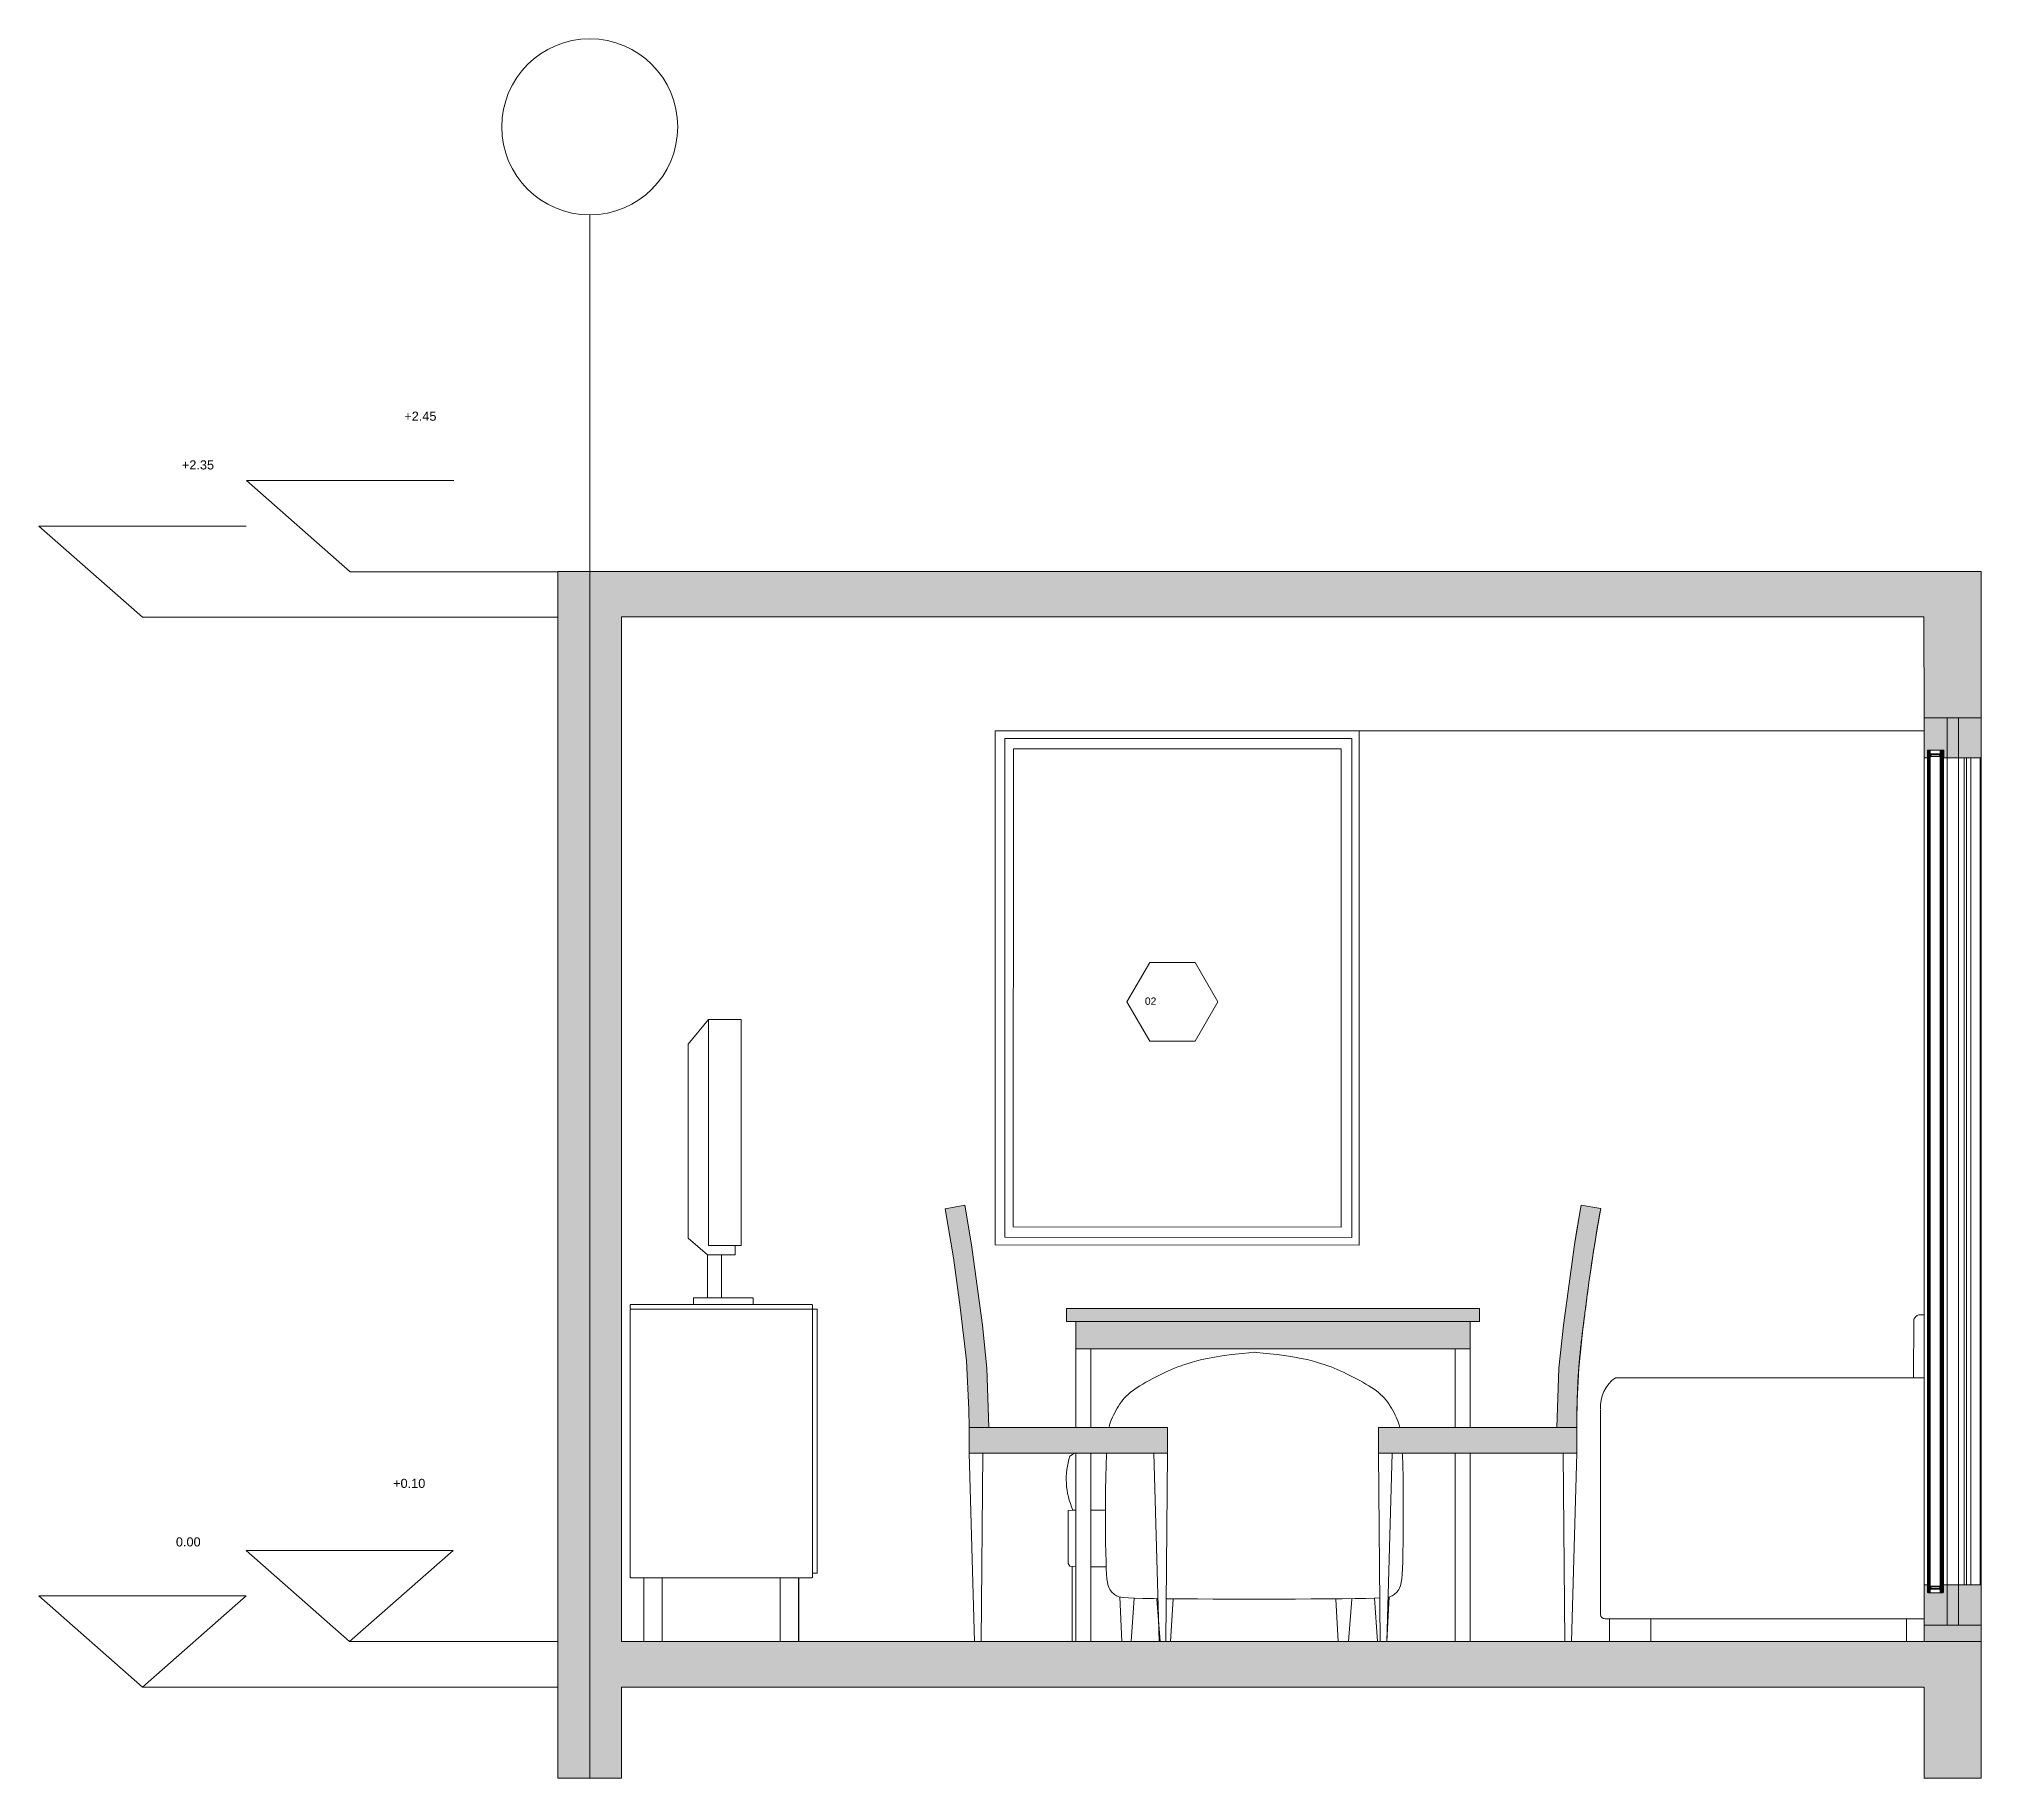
# Model space of a CAD drawing. Header units: centimetres. Extents: x -16179 to 12840, y -10704 to 3856.
# Drawn here: x 3342.6 to 3769.1, y -10704 to -10322.1 of the extents above; entities that cross this region are included whole.
import ezdxf

# ---------------------------------------------------------------- set-up
doc = ezdxf.new("R2010")
doc.units = ezdxf.units.CM
doc.header["$MEASUREMENT"] = 0
for name, color, linetype, lineweight in [('0_Num_Penna__7_Num_Penna__7_Num_Penna__7_Num_Penna__7_Num_Penna__7_Num_Penna__7_Num_Penna__7_Num_Penna__7_Num_Penna__7_Num_Penna__7', 7, 'Continuous', 18), ('0_Num_Penna__7_Num_Penna__7_Num_Penna__7_Num_Penna__7_Num_Penna__7_Num_Penna__7_Num_Penna__7_Num_Penna__7_Num_Penna__7_Num_Penna__7_Num_Penna__7', 7, 'Continuous', 18), ('A-FURN_Num_Penna__8_Num_Penna__8_Num_Penna__8_Num_Penna__8_Num_Penna__8_Num_Penna__8_Num_Penna__8_Num_Penna__8_Num_Penna__8_Num_Penna__8_Num_Penna__8', 8, 'Continuous', 18), ('A-GLAZ-FULL_Num_Penna__1_Num_Penna__255_Num_Penna__255_Num_Penna__255_Num_Penna__255_Num_Penna__255_Num_Penna__255_Num_Penna__255_Num_Penna__255_Num_Penna__255', 255, 'Continuous', 18), ('A-GLAZ-FULL_Num_Penna__7_Num_Penna__7_Num_Penna__7_Num_Penna__7_Num_Penna__7_Num_Penna__7_Num_Penna__7_Num_Penna__7_Num_Penna__7_Num_Penna__7', 7, 'Continuous', 18), ('A-SECT-MCUT_Num_Penna__7_Num_Penna__7_Num_Penna__7_Num_Penna__7_Num_Penna__7_Num_Penna__7_Num_Penna__7_Num_Penna__7_Num_Penna__7_Num_Penna__7', 7, 'Continuous', 18), ('A-SECT-PATT_Num_Penna__11_Num_Penna__7_Num_Penna__7_Num_Penna__7_Num_Penna__7_Num_Penna__7_Num_Penna__7_Num_Penna__7_Num_Penna__7_Num_Penna__7', 7, 'Continuous', 18), ('A-WALL-FULL_Num_Penna__7_Num_Penna__7_Num_Penna__7_Num_Penna__7_Num_Penna__7_Num_Penna__7_Num_Penna__7_Num_Penna__7_Num_Penna__7_Num_Penna__7', 7, 'Continuous', 18), ('AA - linee quote_Num_Penna__3_Num_Penna__3_Num_Penna__3_Num_Penna__3_Num_Penna__3_Num_Penna__3_Num_Penna__3_Num_Penna__3_Num_Penna__3_Num_Penna__3', 3, 'Continuous', 18), ('AA - montanti_Num_Penna__7_Num_Penna__7_Num_Penna__7_Num_Penna__7_Num_Penna__7_Num_Penna__7_Num_Penna__7_Num_Penna__7_Num_Penna__7_Num_Penna__7', 7, 'Continuous', 18), ('AA - pareti sezionate_Num_Penna__7_Num_Penna__7_Num_Penna__7_Num_Penna__7_Num_Penna__7_Num_Penna__7_Num_Penna__7_Num_Penna__7_Num_Penna__7_Num_Penna__7', 7, 'Continuous', 18), ('AA - serramenti e porte_Num_Penna__4_Num_Penna__4_Num_Penna__4_Num_Penna__4_Num_Penna__4_Num_Penna__4_Num_Penna__4_Num_Penna__4_Num_Penna__4_Num_Penna__4', 4, 'Continuous', 18), ('AA - struttura finestre_Num_Penna__6_Num_Penna__6_Num_Penna__6_Num_Penna__6_Num_Penna__6_Num_Penna__6_Num_Penna__6_Num_Penna__6_Num_Penna__6_Num_Penna__6', 6, 'Continuous', 18), ('AA pareti non sezionate_Num_Penna__2_Num_Penna__2_Num_Penna__2_Num_Penna__2_Num_Penna__2_Num_Penna__2_Num_Penna__2_Num_Penna__2_Num_Penna__2_Num_Penna__2', 2, 'Continuous', 18), ('AA- arredo_Num_Penna__8_Num_Penna__8_Num_Penna__8_Num_Penna__8_Num_Penna__8_Num_Penna__8_Num_Penna__8_Num_Penna__8_Num_Penna__8_Num_Penna__8', 8, 'Continuous', 18), ('G-PLANOTM_Num_Penna__7_Num_Penna__7_Num_Penna__7_Num_Penna__7_Num_Penna__7_Num_Penna__7_Num_Penna__7_Num_Penna__7_Num_Penna__7_Num_Penna__7', 7, 'Continuous', 18), ('J- pareti sezionate_Num_Penna__13_Num_Penna__251_Num_Penna__251_Num_Penna__251_Num_Penna__251_Num_Penna__251_Num_Penna__251_Num_Penna__251_Num_Penna__251_Num_Penna__251', 251, 'Continuous', 18), ('J- pareti sezionate_Num_Penna__1_Num_Penna__255_Num_Penna__255_Num_Penna__255_Num_Penna__255_Num_Penna__255_Num_Penna__255_Num_Penna__255_Num_Penna__255_Num_Penna__255', 255, 'Continuous', 18), ('J- pareti sezionate_Num_Penna__7_Num_Penna__7_Num_Penna__7_Num_Penna__7_Num_Penna__7_Num_Penna__7_Num_Penna__7_Num_Penna__7_Num_Penna__7_Num_Penna__7', 7, 'Continuous', 18), ('SEZIONE ARREDO_Num_Penna__251_Num_Penna__13_Num_Penna__251_Num_Penna__251_Num_Penna__251_Num_Penna__251_Num_Penna__251_Num_Penna__251_Num_Penna__251_Num_Penna__251_Num_Penna__251', 251, 'Continuous', 18), ('SEZIONE ARREDO_Num_Penna__8_Num_Penna__8_Num_Penna__8_Num_Penna__8_Num_Penna__8_Num_Penna__8_Num_Penna__8_Num_Penna__8_Num_Penna__8_Num_Penna__8', 8, 'Continuous', 18)]:
    doc.layers.add(name, color=color, linetype=linetype, lineweight=lineweight)
doc.styles.add('GENERATED_STYLE_1', font='Arial.ttf')

msp = doc.modelspace()

# ---------------------------------------------------------------- texts
at = {"layer": 'AA - linee quote_Num_Penna__3_Num_Penna__3_Num_Penna__3_Num_Penna__3_Num_Penna__3_Num_Penna__3_Num_Penna__3_Num_Penna__3_Num_Penna__3_Num_Penna__3', "color": 3, "linetype": 'Continuous', "lineweight": 18, "char_height": 2, "attachment_point": 3, "style": 'GENERATED_STYLE_1'}
for s, insert in [('\\A1;+2.45', (3429.91, -10403.95)), ('\\A1;+2.35', (3381.07, -10414.65)), ('\\A1;+0.10', (3427.46, -10638.3)), ('\\A1;0.00', (3378.12, -10651.15))]:
    msp.add_mtext(s, dxfattribs=dict(at, insert=insert))
at = {"layer": 'AA - linee quote_Num_Penna__3_Num_Penna__3_Num_Penna__3_Num_Penna__3_Num_Penna__3_Num_Penna__3_Num_Penna__3_Num_Penna__3_Num_Penna__3_Num_Penna__3', "color": 3, "linetype": 'Continuous', "lineweight": 18, "insert": (3585.49, -10534.23), "char_height": 1.615, "attachment_point": 7, "rotation": 359.8326, "style": 'GENERATED_STYLE_1'}
msp.add_mtext('\\A1;02', dxfattribs=at)

# ---------------------------------------------------------------- hatches: boundary and pattern name
at = {"layer": 'A-SECT-PATT_Num_Penna__11_Num_Penna__7_Num_Penna__7_Num_Penna__7_Num_Penna__7_Num_Penna__7_Num_Penna__7_Num_Penna__7_Num_Penna__7_Num_Penna__7', "linetype": 'Continuous', "lineweight": 18}
for points in [[(3769.13, -10439.03), (3456.57, -10439.03), (3456.57, -10674.03), (3470.57, -10674.03), (3470.57, -10449.03), (3756.58, -10449.03), (3756.65, -10480.01), (3757.37, -10480.01), (3757.37, -10478.29), (3760.91, -10478.29), (3760.91, -10480.01), (3769.13, -10480.01)], [(3756.66, -10674.03), (3456.57, -10674.03), (3456.57, -10704.03), (3470.57, -10704.03), (3470.57, -10684.03), (3756.66, -10684.03), (3756.66, -10704.03), (3769.14, -10704.03), (3769.14, -10661.61), (3760.89, -10661.61), (3760.89, -10663.31), (3757.37, -10663.31), (3757.37, -10661.61), (3756.66, -10661.61), (3756.66, -10670.41), (3756.68, -10670.83)]]:
    msp.add_hatch(color=7, dxfattribs=at).paths.add_polyline_path(points)
at = {"layer": 'AA - montanti_Num_Penna__7_Num_Penna__7_Num_Penna__7_Num_Penna__7_Num_Penna__7_Num_Penna__7_Num_Penna__7_Num_Penna__7_Num_Penna__7_Num_Penna__7', "linetype": 'Continuous', "lineweight": 18}
h = msp.add_hatch(color=7, dxfattribs=at)
h.paths.add_polyline_path([(3757.97, -10479.72), (3760.15, -10479.72), (3760.15, -10479.32), (3759.95, -10479.12), (3758.18, -10479.12), (3757.97, -10479.32)])
h.paths.add_polyline_path([(3758.07, -10479.62), (3758.07, -10479.37), (3758.22, -10479.22), (3759.91, -10479.22), (3760.05, -10479.37), (3760.05, -10479.62)], flags=0)
h = msp.add_hatch(color=7, dxfattribs=at)
h.paths.add_polyline_path([(3760.15, -10661.9), (3757.97, -10661.9), (3757.97, -10662.3), (3758.18, -10662.5), (3759.95, -10662.5), (3760.15, -10662.3)])
h.paths.add_polyline_path([(3758.07, -10662.26), (3758.07, -10662), (3760.05, -10662), (3760.05, -10662.26), (3759.91, -10662.4), (3758.22, -10662.4)], flags=0)
at = {"layer": 'J- pareti sezionate_Num_Penna__13_Num_Penna__251_Num_Penna__251_Num_Penna__251_Num_Penna__251_Num_Penna__251_Num_Penna__251_Num_Penna__251_Num_Penna__251_Num_Penna__251', "linetype": 'Continuous', "lineweight": 18}
msp.add_hatch(color=251, dxfattribs=at).paths.add_polyline_path([(3545.92, -10578.21), (3541.64, -10578.98), (3543.43, -10589.77), (3544.94, -10600.61), (3546.28, -10612.37), (3546.83, -10623.1), (3546.91, -10627.02), (3551.24, -10627.02), (3550.81, -10614.03), (3549.83, -10604.56), (3547.4, -10586.93)])
at = {"layer": 'SEZIONE ARREDO_Num_Penna__251_Num_Penna__13_Num_Penna__251_Num_Penna__251_Num_Penna__251_Num_Penna__251_Num_Penna__251_Num_Penna__251_Num_Penna__251_Num_Penna__251_Num_Penna__251', "linetype": 'Continuous', "lineweight": 18}
for points in [[(3676.42, -10614.02), (3675.99, -10627.01), (3680.32, -10627.01, -0.031688), (3681.85, -10603.99), (3682.29, -10600.6, -0.012674), (3685.59, -10578.97), (3681.31, -10578.2), (3681.17, -10579), (3679.83, -10586.92), (3677.4, -10604.55)], [(3568.25, -10603.72), (3658.98, -10603.72), (3658.98, -10600.88), (3568.25, -10600.88)], [(3656.9, -10603.72), (3570.34, -10603.72), (3570.34, -10609.75), (3656.9, -10609.75)], [(3590.47, -10627.02), (3546.91, -10627.02), (3546.91, -10632.64), (3590.47, -10632.64)], [(3680.32, -10627.01), (3636.77, -10627.02), (3636.77, -10632.64), (3680.32, -10632.64)]]:
    msp.add_hatch(color=251, dxfattribs=at).paths.add_polyline_path(points)

# ---------------------------------------------------------------- linework, layer by layer
at = {"layer": '0_Num_Penna__7_Num_Penna__7_Num_Penna__7_Num_Penna__7_Num_Penna__7_Num_Penna__7_Num_Penna__7_Num_Penna__7_Num_Penna__7_Num_Penna__7', "color": 7, "linetype": 'Continuous', "lineweight": 18}
msp.add_line((3470.57, -10654.36), (3470.57, -10646.96), dxfattribs=at)
at = {"layer": '0_Num_Penna__7_Num_Penna__7_Num_Penna__7_Num_Penna__7_Num_Penna__7_Num_Penna__7_Num_Penna__7_Num_Penna__7_Num_Penna__7_Num_Penna__7_Num_Penna__7', "color": 7, "linetype": 'Continuous', "lineweight": 18, "flags": 128}
msp.add_lwpolyline([(3570.13, -10632.64), (3569.57, -10632.96), (3569.04, -10633.3)], dxfattribs=at)
at = {"layer": 'A-FURN_Num_Penna__8_Num_Penna__8_Num_Penna__8_Num_Penna__8_Num_Penna__8_Num_Penna__8_Num_Penna__8_Num_Penna__8_Num_Penna__8_Num_Penna__8_Num_Penna__8', "color": 8, "linetype": 'Continuous', "lineweight": 18}
for p, q in [((3570.34, -10674.03), (3570.34, -10632.64)), ((3573.62, -10632.64), (3573.62, -10674.03))]:
    msp.add_line(p, q, dxfattribs=at)
at = {"layer": 'A-GLAZ-FULL_Num_Penna__1_Num_Penna__255_Num_Penna__255_Num_Penna__255_Num_Penna__255_Num_Penna__255_Num_Penna__255_Num_Penna__255_Num_Penna__255_Num_Penna__255', "color": 255, "linetype": 'Continuous', "lineweight": 18}
msp.add_line((3769.13, -10480.01), (3769.13, -10471.21), dxfattribs=at)
at = {"layer": 'A-GLAZ-FULL_Num_Penna__7_Num_Penna__7_Num_Penna__7_Num_Penna__7_Num_Penna__7_Num_Penna__7_Num_Penna__7_Num_Penna__7_Num_Penna__7_Num_Penna__7', "color": 7, "linetype": 'Continuous', "lineweight": 18}
msp.add_line((3769.14, -10670.41), (3769.14, -10674.03), dxfattribs=at)
at = {"layer": 'A-SECT-MCUT_Num_Penna__7_Num_Penna__7_Num_Penna__7_Num_Penna__7_Num_Penna__7_Num_Penna__7_Num_Penna__7_Num_Penna__7_Num_Penna__7_Num_Penna__7', "color": 7, "linetype": 'Continuous', "lineweight": 18}
msp.add_line((3470.57, -10674.03), (3756.66, -10674.03), dxfattribs=at)
at = {"layer": 'A-SECT-MCUT_Num_Penna__7_Num_Penna__7_Num_Penna__7_Num_Penna__7_Num_Penna__7_Num_Penna__7_Num_Penna__7_Num_Penna__7_Num_Penna__7_Num_Penna__7', "color": 7, "linetype": 'Continuous', "lineweight": 18, "flags": 128}
msp.add_lwpolyline([(3756.66, -10674.03), (3769.14, -10674.03)], dxfattribs=at)
at = {"layer": 'A-WALL-FULL_Num_Penna__7_Num_Penna__7_Num_Penna__7_Num_Penna__7_Num_Penna__7_Num_Penna__7_Num_Penna__7_Num_Penna__7_Num_Penna__7_Num_Penna__7', "color": 7, "linetype": 'Continuous', "lineweight": 18}
for p, q in [((3471.56, -10674.03), (3471.51, -10674.03)), ((3474.18, -10674.03), (3474.13, -10674.03)), ((3474.18, -10674.03), (3474.18, -10674.03)), ((3548.08, -10674.03), (3549.54, -10674.03)), ((3573.62, -10674.03), (3570.34, -10674.03)), ((3588.63, -10674.03), (3590.1, -10674.03)), ((3638.6, -10674.03), (3637.14, -10674.03)), ((3656.9, -10674.03), (3653.62, -10674.03))]:
    msp.add_line(p, q, dxfattribs=at)
at = {"layer": 'AA - linee quote_Num_Penna__3_Num_Penna__3_Num_Penna__3_Num_Penna__3_Num_Penna__3_Num_Penna__3_Num_Penna__3_Num_Penna__3_Num_Penna__3_Num_Penna__3', "color": 3, "linetype": 'Continuous', "lineweight": 18}
for p, q in [((3463.57, -10704.03), (3463.57, -10360.75)), ((3410.96, -10439.1), (3388.2, -10419.08)), ((3388.2, -10419.08), (3433.71, -10419.08)), ((3365.34, -10449.1), (3342.59, -10429.08)), ((3342.59, -10429.08), (3388.09, -10429.08)), ((3456.57, -10439.1), (3410.96, -10439.1)), ((3410.84, -10449.1), (3365.34, -10449.1)), ((3456.57, -10449.1), (3410.84, -10449.1)), ((3410.84, -10674.03), (3388.09, -10654.01)), ((3388.09, -10654.01), (3433.59, -10654.01)), ((3433.59, -10654.01), (3410.84, -10674.03)), ((3365.34, -10684.03), (3342.59, -10664.01)), ((3342.59, -10664.01), (3388.09, -10664.01)), ((3388.09, -10664.01), (3365.34, -10684.03)), ((3456.57, -10674.03), (3410.84, -10674.03)), ((3456.57, -10684.03), (3365.34, -10684.03))]:
    msp.add_line(p, q, dxfattribs=at)
at = {"layer": 'AA - linee quote_Num_Penna__3_Num_Penna__3_Num_Penna__3_Num_Penna__3_Num_Penna__3_Num_Penna__3_Num_Penna__3_Num_Penna__3_Num_Penna__3_Num_Penna__3', "color": 3, "linetype": 'Continuous', "lineweight": 18, "flags": 128}
msp.add_lwpolyline([(3601.54, -10533.56), (3596.54, -10524.9), (3586.54, -10524.9), (3581.54, -10533.56), (3586.54, -10542.22), (3596.54, -10542.22)], close=True, dxfattribs=at)
at = {"layer": 'AA - linee quote_Num_Penna__3_Num_Penna__3_Num_Penna__3_Num_Penna__3_Num_Penna__3_Num_Penna__3_Num_Penna__3_Num_Penna__3_Num_Penna__3_Num_Penna__3', "color": 3, "linetype": 'Continuous', "lineweight": 18}
msp.add_circle((3463.57, -10341.42), 19.33, dxfattribs=at)
at = {"layer": 'AA - montanti_Num_Penna__7_Num_Penna__7_Num_Penna__7_Num_Penna__7_Num_Penna__7_Num_Penna__7_Num_Penna__7_Num_Penna__7_Num_Penna__7_Num_Penna__7', "color": 7, "linetype": 'Continuous', "lineweight": 18}
for p, q in [((3764.2, -10480.01), (3764.2, -10661.61)), ((3765.39, -10480.01), (3765.39, -10661.61)), ((3765.91, -10480.01), (3765.91, -10661.61)), ((3766.84, -10480.01), (3766.84, -10661.61)), ((3768.94, -10661.61), (3768.94, -10480.01)), ((3769.14, -10661.61), (3769.13, -10480.01))]:
    msp.add_line(p, q, dxfattribs=at)
at = {"layer": 'AA - montanti_Num_Penna__7_Num_Penna__7_Num_Penna__7_Num_Penna__7_Num_Penna__7_Num_Penna__7_Num_Penna__7_Num_Penna__7_Num_Penna__7_Num_Penna__7', "color": 7, "linetype": 'Continuous', "lineweight": 18, "flags": 128}
for points in [[(3760.15, -10478.31), (3760.15, -10479.32), (3759.95, -10479.12), (3758.18, -10479.12), (3757.97, -10479.32), (3757.97, -10478.31)], [(3757.97, -10479.32), (3758.18, -10479.12), (3759.95, -10479.12), (3760.15, -10479.32), (3760.15, -10479.72), (3757.97, -10479.72)], [(3758.18, -10479.12), (3759.95, -10479.12), (3760.15, -10479.32), (3760.15, -10479.72), (3757.97, -10479.72), (3757.97, -10479.32)], [(3758.07, -10479.37), (3758.22, -10479.22), (3759.91, -10479.22), (3760.05, -10479.37), (3760.05, -10479.62), (3758.07, -10479.62)], [(3758.22, -10479.22), (3759.91, -10479.22), (3760.05, -10479.37), (3760.05, -10479.62), (3758.07, -10479.62), (3758.07, -10479.37)], [(3757.97, -10662.3), (3758.18, -10662.5), (3759.95, -10662.5), (3760.15, -10662.3), (3760.15, -10661.9), (3757.97, -10661.9)], [(3758.18, -10662.5), (3759.95, -10662.5), (3760.15, -10662.3), (3760.15, -10661.9), (3757.97, -10661.9), (3757.97, -10662.3)], [(3760.15, -10663.31), (3760.15, -10662.3), (3759.95, -10662.5), (3758.18, -10662.5), (3757.97, -10662.3), (3757.97, -10663.31)], [(3758.07, -10662.26), (3758.22, -10662.4), (3759.91, -10662.4), (3760.05, -10662.26), (3760.05, -10662), (3758.07, -10662)], [(3758.22, -10662.4), (3759.91, -10662.4), (3760.05, -10662.26), (3760.05, -10662), (3758.07, -10662), (3758.07, -10662.26)]]:
    msp.add_lwpolyline(points, close=True, dxfattribs=at)
at = {"layer": 'AA - pareti sezionate_Num_Penna__7_Num_Penna__7_Num_Penna__7_Num_Penna__7_Num_Penna__7_Num_Penna__7_Num_Penna__7_Num_Penna__7_Num_Penna__7_Num_Penna__7', "color": 7, "linetype": 'Continuous', "lineweight": 18}
for p, q in [((3456.57, -10439.03), (3769.13, -10439.03)), ((3456.57, -10439.03), (3456.57, -10674.03)), ((3769.13, -10469.25), (3769.13, -10439.03)), ((3470.57, -10449.03), (3756.58, -10449.03)), ((3470.57, -10449.03), (3470.57, -10674.03)), ((3756.65, -10471.21), (3756.58, -10449.03)), ((3756.65, -10480.01), (3756.65, -10471.21)), ((3756.65, -10471.21), (3769.13, -10471.21)), ((3761.65, -10480.01), (3761.65, -10471.21)), ((3764.19, -10480.01), (3764.19, -10471.21)), ((3769.13, -10471.21), (3769.13, -10469.25)), ((3769.13, -10480.01), (3769.13, -10471.21)), ((3756.65, -10480.01), (3757.37, -10480.01)), ((3769.13, -10480.01), (3760.91, -10480.01)), ((3568.25, -10600.88), (3658.98, -10600.88)), ((3756.65, -10661.58), (3756.66, -10668.43)), ((3760.89, -10661.61), (3769.14, -10661.61)), ((3761.66, -10670.41), (3761.66, -10661.61)), ((3764.2, -10661.61), (3764.2, -10670.41)), ((3769.14, -10661.61), (3769.14, -10670.41)), ((3756.66, -10668.43), (3756.66, -10670.41)), ((3756.66, -10670.41), (3761.66, -10670.41)), ((3756.66, -10670.41), (3756.66, -10674.03)), ((3761.66, -10670.41), (3769.14, -10670.41)), ((3769.14, -10674.03), (3769.14, -10670.41)), ((3470.57, -10674.03), (3756.66, -10674.03)), ((3470.57, -10684.03), (3756.58, -10684.03))]:
    msp.add_line(p, q, dxfattribs=at)
at = {"layer": 'AA - pareti sezionate_Num_Penna__7_Num_Penna__7_Num_Penna__7_Num_Penna__7_Num_Penna__7_Num_Penna__7_Num_Penna__7_Num_Penna__7_Num_Penna__7_Num_Penna__7', "color": 7, "linetype": 'Continuous', "lineweight": 18, "flags": 128}
for points in [[(3470.57, -10684.03), (3470.57, -10704.03), (3456.57, -10704.03), (3456.57, -10674.03)], [(3769.14, -10674.03), (3769.14, -10704.03), (3756.66, -10704.03)], [(3756.66, -10684.03), (3756.66, -10704.03), (3769.14, -10704.03)]]:
    msp.add_lwpolyline(points, dxfattribs=at)
at = {"layer": 'AA - serramenti e porte_Num_Penna__4_Num_Penna__4_Num_Penna__4_Num_Penna__4_Num_Penna__4_Num_Penna__4_Num_Penna__4_Num_Penna__4_Num_Penna__4_Num_Penna__4', "color": 4, "linetype": 'Continuous', "lineweight": 18}
for p, q in [((3552.57, -10474.04), (3567.89, -10474.04)), ((3552.57, -10474.04), (3552.57, -10586.93)), ((3554.72, -10475.71), (3567.89, -10475.71)), ((3554.72, -10585.26), (3554.72, -10475.71)), ((3567.89, -10474.04), (3632.57, -10474.03)), ((3567.89, -10475.71), (3630.91, -10475.71)), ((3630.91, -10585.32), (3630.91, -10475.71)), ((3632.57, -10474.03), (3632.57, -10586.99)), ((3556.55, -10582.97), (3556.63, -10478.01)), ((3556.63, -10478.01), (3567.89, -10478.01)), ((3567.89, -10478.01), (3628.61, -10478.01)), ((3628.61, -10583.03), (3628.61, -10478.01)), ((3756.65, -10480.01), (3756.65, -10497.64)), ((3761.65, -10480.01), (3761.66, -10661.61)), ((3756.65, -10497.64), (3756.65, -10661.58)), ((3632.56, -10586.99), (3552.57, -10586.93)), ((3630.91, -10585.33), (3554.72, -10585.26)), ((3628.61, -10583.03), (3556.55, -10582.97))]:
    msp.add_line(p, q, dxfattribs=at)
at = {"layer": 'AA - struttura finestre_Num_Penna__6_Num_Penna__6_Num_Penna__6_Num_Penna__6_Num_Penna__6_Num_Penna__6_Num_Penna__6_Num_Penna__6_Num_Penna__6_Num_Penna__6', "color": 6, "linetype": 'Continuous', "lineweight": 18}
for p, q in [((3757.47, -10478.31), (3757.47, -10663.31)), ((3757.87, -10478.31), (3757.47, -10478.31)), ((3757.57, -10478.31), (3757.57, -10663.31)), ((3757.67, -10478.31), (3757.67, -10663.31)), ((3757.77, -10478.31), (3757.77, -10663.31)), ((3757.87, -10478.31), (3757.87, -10663.31)), ((3757.97, -10478.41), (3757.87, -10478.31)), ((3757.97, -10479.72), (3757.97, -10661.9)), ((3760.79, -10478.31), (3760.15, -10478.31)), ((3760.15, -10661.9), (3760.15, -10479.72)), ((3760.25, -10663.31), (3760.25, -10478.31)), ((3760.35, -10663.31), (3760.35, -10478.31)), ((3760.45, -10663.31), (3760.45, -10478.31)), ((3760.45, -10478.31), (3760.45, -10663.31)), ((3760.45, -10478.31), (3760.45, -10663.31)), ((3760.45, -10478.31), (3760.45, -10663.31)), ((3760.45, -10478.31), (3760.45, -10663.31)), ((3760.49, -10663.31), (3760.49, -10478.31)), ((3760.49, -10663.31), (3760.49, -10478.31)), ((3760.49, -10663.31), (3760.49, -10478.31)), ((3760.59, -10663.31), (3760.59, -10478.31)), ((3760.69, -10663.31), (3760.69, -10478.31)), ((3760.79, -10663.31), (3760.79, -10478.31)), ((3760.89, -10478.41), (3760.79, -10478.31)), ((3760.89, -10478.41), (3760.89, -10663.21)), ((3757.87, -10663.31), (3757.47, -10663.31)), ((3757.97, -10663.31), (3757.87, -10663.31)), ((3760.15, -10663.31), (3760.31, -10663.31)), ((3760.31, -10663.31), (3760.79, -10663.31)), ((3760.89, -10663.21), (3760.79, -10663.31))]:
    msp.add_line(p, q, dxfattribs=at)
at = {"layer": 'AA - struttura finestre_Num_Penna__6_Num_Penna__6_Num_Penna__6_Num_Penna__6_Num_Penna__6_Num_Penna__6_Num_Penna__6_Num_Penna__6_Num_Penna__6_Num_Penna__6', "color": 6, "linetype": 'Continuous', "lineweight": 18, "flags": 128}
for points in [[(3757.47, -10478.31), (3757.37, -10478.41), (3757.37, -10663.21), (3757.47, -10663.31)], [(3760.47, -10663.31), (3760.47, -10478.31)]]:
    msp.add_lwpolyline(points, dxfattribs=at)
at = {"layer": 'AA pareti non sezionate_Num_Penna__2_Num_Penna__2_Num_Penna__2_Num_Penna__2_Num_Penna__2_Num_Penna__2_Num_Penna__2_Num_Penna__2_Num_Penna__2_Num_Penna__2', "color": 2, "linetype": 'Continuous', "lineweight": 18}
msp.add_line((3632.57, -10474.03), (3756.65, -10474.03), dxfattribs=at)
at = {"layer": 'AA- arredo_Num_Penna__8_Num_Penna__8_Num_Penna__8_Num_Penna__8_Num_Penna__8_Num_Penna__8_Num_Penna__8_Num_Penna__8_Num_Penna__8_Num_Penna__8', "color": 8, "linetype": 'Continuous', "lineweight": 18}
for p, q in [((3489.65, -10537.47), (3485.19, -10542.87)), ((3485.19, -10542.87), (3485.19, -10585.42)), ((3489.44, -10589.13), (3489.44, -10598.59)), ((3492.48, -10589.13), (3492.48, -10598.59)), ((3472.48, -10600.13), (3472.48, -10600.93)), ((3472.48, -10601.13), (3472.48, -10659.93)), ((3472.58, -10600.03), (3472.58, -10600.04)), ((3472.58, -10600.04), (3472.58, -10600.03)), ((3512.38, -10600.03), (3472.58, -10600.03)), ((3512.38, -10601.03), (3472.58, -10601.03)), ((3512.48, -10600.93), (3512.48, -10600.13)), ((3512.48, -10659.93), (3512.48, -10601.13)), ((3512.58, -10601.03), (3513.38, -10601.03)), ((3513.48, -10658.93), (3513.48, -10601.13)), ((3754.28, -10616.09), (3754.37, -10603.26)), ((3755.46, -10602.28), (3756.65, -10602.28)), ((3570.34, -10627.02), (3570.34, -10609.75)), ((3573.62, -10609.75), (3573.62, -10627.02)), ((3653.62, -10627.02), (3653.62, -10609.75)), ((3656.9, -10627.02), (3656.9, -10609.75)), ((3688.81, -10616.09), (3756.65, -10616.09)), ((3685.57, -10623.15), (3685.57, -10668.06)), ((3548.08, -10674.03), (3546.91, -10632.64)), ((3549.54, -10674.03), (3549.91, -10632.64)), ((3588.63, -10674.03), (3587.47, -10632.64)), ((3590.1, -10674.03), (3590.47, -10632.64)), ((3637.14, -10674.03), (3636.77, -10632.64)), ((3638.6, -10674.03), (3639.76, -10632.64)), ((3653.62, -10674.03), (3653.62, -10632.64)), ((3656.9, -10674.03), (3656.9, -10632.64)), ((3677.69, -10674.03), (3677.32, -10632.64)), ((3679.15, -10674.03), (3680.32, -10632.64)), ((3569.7, -10645.16), (3570.34, -10645.16)), ((3573.62, -10645.16), (3576.83, -10645.16)), ((3512.48, -10659.93), (3512.48, -10659.13)), ((3512.58, -10659.03), (3512.58, -10659.03)), ((3512.58, -10659.03), (3513.38, -10659.03)), ((3513.38, -10659.03), (3513.38, -10659.03)), ((3472.58, -10660.03), (3512.38, -10660.03)), ((3473.38, -10660.03), (3473.38, -10660.03)), ((3475.47, -10660.03), (3475.47, -10674.03)), ((3478.89, -10660.03), (3478.89, -10660.03)), ((3479.47, -10674.03), (3479.47, -10660.03)), ((3505.38, -10660.03), (3505.38, -10674.03)), ((3509.38, -10674.03), (3509.38, -10660.03)), ((3509.5, -10674.03), (3509.5, -10660.03)), ((3512.38, -10660.03), (3512.38, -10660.03)), ((3512.38, -10660.03), (3512.38, -10660.03)), ((3512.38, -10660.03), (3512.38, -10660.03)), ((3756.66, -10669.06), (3686.57, -10669.06))]:
    msp.add_line(p, q, dxfattribs=at)
at = {"layer": 'AA- arredo_Num_Penna__8_Num_Penna__8_Num_Penna__8_Num_Penna__8_Num_Penna__8_Num_Penna__8_Num_Penna__8_Num_Penna__8_Num_Penna__8_Num_Penna__8', "color": 8, "linetype": 'Continuous', "lineweight": 18, "flags": 128}
for points in [[(3496.85, -10537.47), (3489.65, -10537.47), (3489.65, -10587.03), (3496.85, -10587.03)], [(3489.44, -10598.59), (3486.39, -10598.59), (3486.39, -10600.03), (3499.43, -10600.03), (3499.43, -10598.59)], [(3687.51, -10669.06), (3696.62, -10669.06), (3696.62, -10674.03), (3687.51, -10674.03)]]:
    msp.add_lwpolyline(points, close=True, dxfattribs=at)
for points in [[(3495.51, -10587.03), (3495.51, -10589.13), (3489.44, -10589.13), (3485.19, -10585.42)], [(3609.69, -10610.52), (3606.92, -10610.76), (3604.53, -10611.02), (3602.49, -10611.29), (3600.74, -10611.57), (3599.25, -10611.85), (3597.97, -10612.13), (3596.87, -10612.42), (3595.89, -10612.69), (3595, -10612.96), (3594.18, -10613.22), (3593.42, -10613.48), (3592.71, -10613.74), (3592.02, -10614.01), (3591.35, -10614.29), (3590.68, -10614.58), (3590, -10614.89), (3589.3, -10615.23), (3588.58, -10615.58), (3587.85, -10615.95), (3587.12, -10616.32), (3586.41, -10616.71), (3585.71, -10617.1), (3585.03, -10617.49), (3584.4, -10617.87), (3583.81, -10618.25), (3583.26, -10618.62), (3582.74, -10618.99), (3582.27, -10619.37), (3581.82, -10619.75), (3581.41, -10620.14), (3581.02, -10620.55), (3580.66, -10620.97), (3580.32, -10621.41), (3579.99, -10621.87), (3579.68, -10622.34), (3579.39, -10622.82), (3579.12, -10623.31), (3578.86, -10623.8), (3578.61, -10624.3), (3578.38, -10624.78), (3578.16, -10625.27), (3577.95, -10625.81), (3577.75, -10626.45), (3577.62, -10627.02)], [(3609.38, -10610.52), (3612.15, -10610.76), (3614.53, -10611.02), (3616.58, -10611.29), (3618.32, -10611.57), (3619.82, -10611.85), (3621.09, -10612.13), (3622.2, -10612.42), (3623.18, -10612.69), (3624.07, -10612.96), (3624.89, -10613.22), (3625.64, -10613.48), (3626.36, -10613.74), (3627.05, -10614.01), (3627.72, -10614.29), (3628.39, -10614.58), (3629.07, -10614.89), (3629.77, -10615.23), (3630.49, -10615.58), (3631.22, -10615.95), (3631.94, -10616.32), (3632.66, -10616.71), (3633.36, -10617.1), (3634.03, -10617.49), (3634.67, -10617.87), (3635.26, -10618.25), (3635.81, -10618.62), (3636.32, -10618.99), (3636.8, -10619.37), (3637.24, -10619.75), (3637.66, -10620.14), (3638.04, -10620.55), (3638.41, -10620.97), (3638.75, -10621.41), (3639.08, -10621.87), (3639.38, -10622.34), (3639.67, -10622.82), (3639.95, -10623.31), (3640.21, -10623.8), (3640.45, -10624.3), (3640.69, -10624.78), (3640.91, -10625.27), (3641.12, -10625.81), (3641.32, -10626.45), (3641.45, -10627.02)], [(3577.05, -10632.64), (3577.03, -10632.98), (3576.95, -10635.31), (3576.89, -10637.95), (3576.85, -10640.8), (3576.83, -10643.76), (3576.83, -10646.71), (3576.84, -10649.56), (3576.86, -10652.21), (3576.9, -10654.53), (3576.95, -10656.46), (3577.01, -10658.02), (3577.08, -10659.26), (3577.16, -10660.23), (3577.26, -10660.96), (3577.38, -10661.52), (3577.51, -10661.95), (3577.66, -10662.29), (3577.82, -10662.59), (3578, -10662.87), (3578.19, -10663.11), (3578.39, -10663.33), (3578.6, -10663.52), (3578.82, -10663.69), (3579.03, -10663.84), (3579.25, -10663.98), (3579.47, -10664.1), (3579.77, -10664.21), (3580.21, -10664.3), (3580.89, -10664.39), (3581.86, -10664.46), (3583.22, -10664.52), (3585.03, -10664.57), (3587.38, -10664.61), (3588.37, -10664.62)], [(3642.02, -10632.64), (3642.04, -10632.98), (3642.12, -10635.31), (3642.18, -10637.95), (3642.22, -10640.8), (3642.24, -10643.76), (3642.24, -10646.71), (3642.23, -10649.56), (3642.21, -10652.21), (3642.17, -10654.53), (3642.12, -10656.46), (3642.06, -10658.02), (3641.99, -10659.26), (3641.9, -10660.23), (3641.8, -10660.96), (3641.69, -10661.52), (3641.56, -10661.95), (3641.41, -10662.29), (3641.25, -10662.59), (3641.07, -10662.87), (3640.88, -10663.11), (3640.67, -10663.33), (3640.46, -10663.52), (3640.25, -10663.69), (3640.04, -10663.84), (3639.82, -10663.98), (3639.6, -10664.1), (3639.3, -10664.21), (3638.87, -10664.3)], [(3570.34, -10657.59), (3569.04, -10657.48), (3568.65, -10656.87), (3568.65, -10645.27), (3569.7, -10645.16)], [(3573.62, -10657.61), (3573.62, -10674.03), (3569.55, -10674.03), (3569.55, -10657.53)], [(3576.99, -10657.61), (3573.62, -10657.61)], [(3579.96, -10664.25), (3580.42, -10674.03), (3582.47, -10674.03), (3583.13, -10664.51)], [(3588.13, -10664.7), (3588.84, -10674.03), (3591.11, -10674.03), (3591.68, -10664.7)], [(3590.18, -10664.64), (3590.28, -10664.64), (3593.58, -10664.66), (3597.06, -10664.68), (3600.49, -10664.7), (3603.68, -10664.71), (3606.39, -10664.72), (3608.41, -10664.73), (3609.53, -10664.74)], [(3637.05, -10664.46), (3635.85, -10664.52), (3634.04, -10664.57), (3631.69, -10664.61), (3628.79, -10664.64), (3625.49, -10664.66), (3622.01, -10664.68), (3618.57, -10664.7), (3615.39, -10664.71), (3612.68, -10664.72), (3610.66, -10664.73), (3609.53, -10664.74)], [(3630.93, -10664.7), (3630.23, -10674.03), (3627.95, -10674.03), (3627.39, -10664.7)], [(3639.11, -10664.25), (3638.65, -10674.03), (3636.6, -10674.03), (3635.94, -10664.51)], [(3761.74, -10674.03), (3761.74, -10674.05), (3752.73, -10674.05), (3752.73, -10669.06), (3756.66, -10669.06)]]:
    msp.add_lwpolyline(points, dxfattribs=at)
at = {"layer": 'AA- arredo_Num_Penna__8_Num_Penna__8_Num_Penna__8_Num_Penna__8_Num_Penna__8_Num_Penna__8_Num_Penna__8_Num_Penna__8_Num_Penna__8_Num_Penna__8', "color": 8, "linetype": 'Continuous', "lineweight": 18}
for centre, radius, start, end in [((3472.59, -10600.14), 0.104, 92.1536, 182.1519), ((3472.59, -10600.93), 0.104, 177.8481, 267.8464), ((3472.59, -10601.14), 0.104, 92.1536, 182.1519), ((3512.38, -10600.13), 0.1, 0, 90), ((3512.38, -10600.93), 0.1, 270, 0), ((3512.38, -10601.13), 0.1, 0, 90), ((3512.58, -10601.13), 0.1, 90, 180), ((3513.38, -10601.13), 0.1, 0, 90), ((3756.02, -10603.99), 1.8, 107.8762, 156.0628), ((3693.48, -10622.5), 7.93, 126.1177, 183.7986), ((3584.39, -10638.39), 16.18, 161.6626, 204.7265), ((3512.58, -10658.93), 0.1, 180, 270), ((3513.38, -10658.93), 0.1, 270, 0), ((3472.59, -10659.92), 0.108, 175.9669, 265.9669), ((3473.38, -10659.93), 0.1, 270, 285), ((3512.37, -10659.92), 0.113, 276.2589, 353.7502), ((3686.57, -10668.06), 1, 180, 270)]:
    msp.add_arc(centre, radius, start, end, dxfattribs=at)
at = {"layer": 'G-PLANOTM_Num_Penna__7_Num_Penna__7_Num_Penna__7_Num_Penna__7_Num_Penna__7_Num_Penna__7_Num_Penna__7_Num_Penna__7_Num_Penna__7_Num_Penna__7', "color": 7, "linetype": 'Continuous', "lineweight": 18}
msp.add_line((3679.15, -10674.03), (3677.69, -10674.03), dxfattribs=at)
at = {"layer": 'J- pareti sezionate_Num_Penna__1_Num_Penna__255_Num_Penna__255_Num_Penna__255_Num_Penna__255_Num_Penna__255_Num_Penna__255_Num_Penna__255_Num_Penna__255_Num_Penna__255', "color": 255, "linetype": 'Continuous', "lineweight": 18, "flags": 128}
msp.add_lwpolyline([(3546.91, -10627.02), (3551.24, -10627.04), (3550.81, -10614.03), (3549.83, -10604.56), (3547.4, -10586.93), (3545.92, -10578.21), (3541.64, -10578.98), (3543.43, -10589.77), (3544.94, -10600.61), (3546.28, -10612.37), (3546.83, -10623.1)], close=True, dxfattribs=at)
at = {"layer": 'J- pareti sezionate_Num_Penna__7_Num_Penna__7_Num_Penna__7_Num_Penna__7_Num_Penna__7_Num_Penna__7_Num_Penna__7_Num_Penna__7_Num_Penna__7_Num_Penna__7', "color": 7, "linetype": 'Continuous', "lineweight": 18}
for p, q in [((3681.31, -10578.2), (3685.59, -10578.97)), ((3679.83, -10586.92), (3679.92, -10586.36)), ((3568.25, -10603.72), (3568.25, -10600.88)), ((3658.98, -10603.72), (3568.25, -10603.72)), ((3658.98, -10600.88), (3658.98, -10603.72)), ((3573.62, -10609.75), (3570.34, -10609.75)), ((3570.34, -10609.75), (3656.9, -10609.75)), ((3573.62, -10609.75), (3653.62, -10609.75)), ((3676.41, -10614.25), (3676.42, -10614.02)), ((3546.91, -10627.01), (3546.91, -10632.64)), ((3551.24, -10627.02), (3546.91, -10627.02)), ((3570.34, -10627.02), (3549.14, -10627.02)), ((3570.34, -10627.02), (3573.62, -10627.02)), ((3589.08, -10627.02), (3573.62, -10627.02)), ((3589.38, -10627.02), (3589.08, -10627.02)), ((3589.66, -10627.02), (3589.38, -10627.02)), ((3589.93, -10627.02), (3589.66, -10627.02)), ((3590.15, -10627.02), (3589.93, -10627.02)), ((3590.32, -10627.02), (3590.15, -10627.02)), ((3590.43, -10627.02), (3590.32, -10627.02)), ((3590.47, -10627.02), (3590.43, -10627.02)), ((3590.47, -10627.02), (3590.47, -10632.64)), ((3636.77, -10627.02), (3636.77, -10632.64)), ((3636.77, -10627.02), (3636.8, -10627.02)), ((3636.8, -10627.02), (3636.91, -10627.02)), ((3636.91, -10627.02), (3637.08, -10627.02)), ((3637.08, -10627.02), (3637.3, -10627.02)), ((3637.3, -10627.02), (3637.57, -10627.02)), ((3637.57, -10627.02), (3637.86, -10627.02)), ((3637.86, -10627.02), (3638.15, -10627.02)), ((3638.15, -10627.02), (3653.62, -10627.02)), ((3653.62, -10627.02), (3656.9, -10627.02)), ((3656.9, -10627.02), (3678.09, -10627.02)), ((3678.09, -10627.02), (3680.32, -10627.02)), ((3680.32, -10627.01), (3680.32, -10632.64)), ((3546.91, -10632.64), (3570.34, -10632.64)), ((3570.34, -10632.64), (3573.62, -10632.64)), ((3573.62, -10632.64), (3590.47, -10632.64)), ((3639.76, -10632.64), (3636.77, -10632.64)), ((3653.62, -10632.64), (3639.76, -10632.64)), ((3653.62, -10632.64), (3656.9, -10632.64)), ((3680.32, -10632.64), (3656.9, -10632.64)), ((3756.65, -10661.58), (3757.37, -10661.58))]:
    msp.add_line(p, q, dxfattribs=at)
at = {"layer": 'J- pareti sezionate_Num_Penna__7_Num_Penna__7_Num_Penna__7_Num_Penna__7_Num_Penna__7_Num_Penna__7_Num_Penna__7_Num_Penna__7_Num_Penna__7_Num_Penna__7', "color": 7, "linetype": 'Continuous', "lineweight": 18, "flags": 128}
msp.add_lwpolyline([(3679.83, -10586.92), (3677.4, -10604.55), (3676.42, -10614.02), (3675.99, -10627.01), (3680.32, -10627.01, -0.031688), (3681.85, -10603.99, 0.000855), (3682.29, -10600.6, -0.012674), (3685.59, -10578.97), (3681.31, -10578.2), (3681.17, -10579), (3679.92, -10586.36)], format="xyb", close=True, dxfattribs=at)
for points in [[(3675.99, -10627.02), (3676.42, -10614.02), (3677.4, -10604.55), (3679.83, -10586.92), (3681.17, -10579), (3681.31, -10578.2)], [(3680.16, -10584.97), (3681.17, -10579), (3681.31, -10578.2)]]:
    msp.add_lwpolyline(points, dxfattribs=at)
for points in [[(3568.25, -10603.72), (3658.98, -10603.72), (3658.98, -10600.88), (3568.25, -10600.88)], [(3656.9, -10603.72), (3570.34, -10603.72), (3570.34, -10609.75), (3656.9, -10609.75)], [(3549.14, -10627.02), (3546.91, -10627.02), (3546.91, -10632.64), (3570.34, -10632.64), (3573.62, -10632.64), (3590.47, -10632.64), (3590.47, -10627.02), (3590.43, -10627.02), (3590.32, -10627.02), (3590.15, -10627.02), (3589.93, -10627.02), (3589.66, -10627.02), (3589.38, -10627.02), (3589.08, -10627.02), (3573.62, -10627.02), (3570.34, -10627.02)], [(3680.32, -10627.01), (3680.32, -10632.64), (3636.77, -10632.64), (3636.77, -10627.02)]]:
    msp.add_lwpolyline(points, close=True, dxfattribs=at)
at = {"layer": 'J- pareti sezionate_Num_Penna__7_Num_Penna__7_Num_Penna__7_Num_Penna__7_Num_Penna__7_Num_Penna__7_Num_Penna__7_Num_Penna__7_Num_Penna__7_Num_Penna__7', "color": 7, "linetype": 'Continuous', "lineweight": 18}
msp.add_open_spline([(3685.6, -10578.96), (3684.86, -10583.04), (3684.31, -10586.41), (3683.86, -10589.3), (3683.41, -10592.19), (3683.07, -10594.6), (3682.78, -10596.79), (3682.64, -10597.88), (3682.5, -10598.92), (3682.37, -10599.93), (3682.25, -10600.94), (3682.12, -10601.93), (3681.99, -10602.92), (3681.86, -10603.91), (3681.73, -10604.9), (3681.6, -10605.91), (3681.47, -10606.93), (3681.35, -10607.97), (3681.23, -10609.07), (3681.1, -10610.17), (3680.99, -10611.33), (3680.88, -10612.59), (3680.78, -10613.84), (3680.68, -10615.18), (3680.6, -10616.65), (3680.52, -10618.11), (3680.45, -10619.7), (3680.4, -10621.44), (3680.36, -10623.14), (3680.33, -10624.99), (3680.32, -10627.01)], degree=3, knots=[0, 0, 0, 0, 1, 1, 1, 2, 2, 2, 3, 3, 3, 4, 4, 4, 5, 5, 5, 6, 6, 6, 7, 7, 7, 8, 8, 8, 9, 9, 9, 10, 10, 10, 10], dxfattribs=at)
at = {"layer": 'SEZIONE ARREDO_Num_Penna__8_Num_Penna__8_Num_Penna__8_Num_Penna__8_Num_Penna__8_Num_Penna__8_Num_Penna__8_Num_Penna__8_Num_Penna__8_Num_Penna__8', "color": 8, "linetype": 'Continuous', "lineweight": 18}
for p, q in [((3757.37, -10480.01), (3757.37, -10478.29)), ((3757.37, -10478.29), (3760.91, -10478.29)), ((3760.91, -10478.29), (3760.91, -10480.01))]:
    msp.add_line(p, q, dxfattribs=at)

msp.set_redraw_order([(e.dxf.handle, doc.entitydb.next_handle()) for e in msp.query("TEXT MTEXT ATTDEF DIMENSION ARC_DIMENSION")])  # texts and dimensions are drawn at this point

doc.saveas('drawing.dxf')
